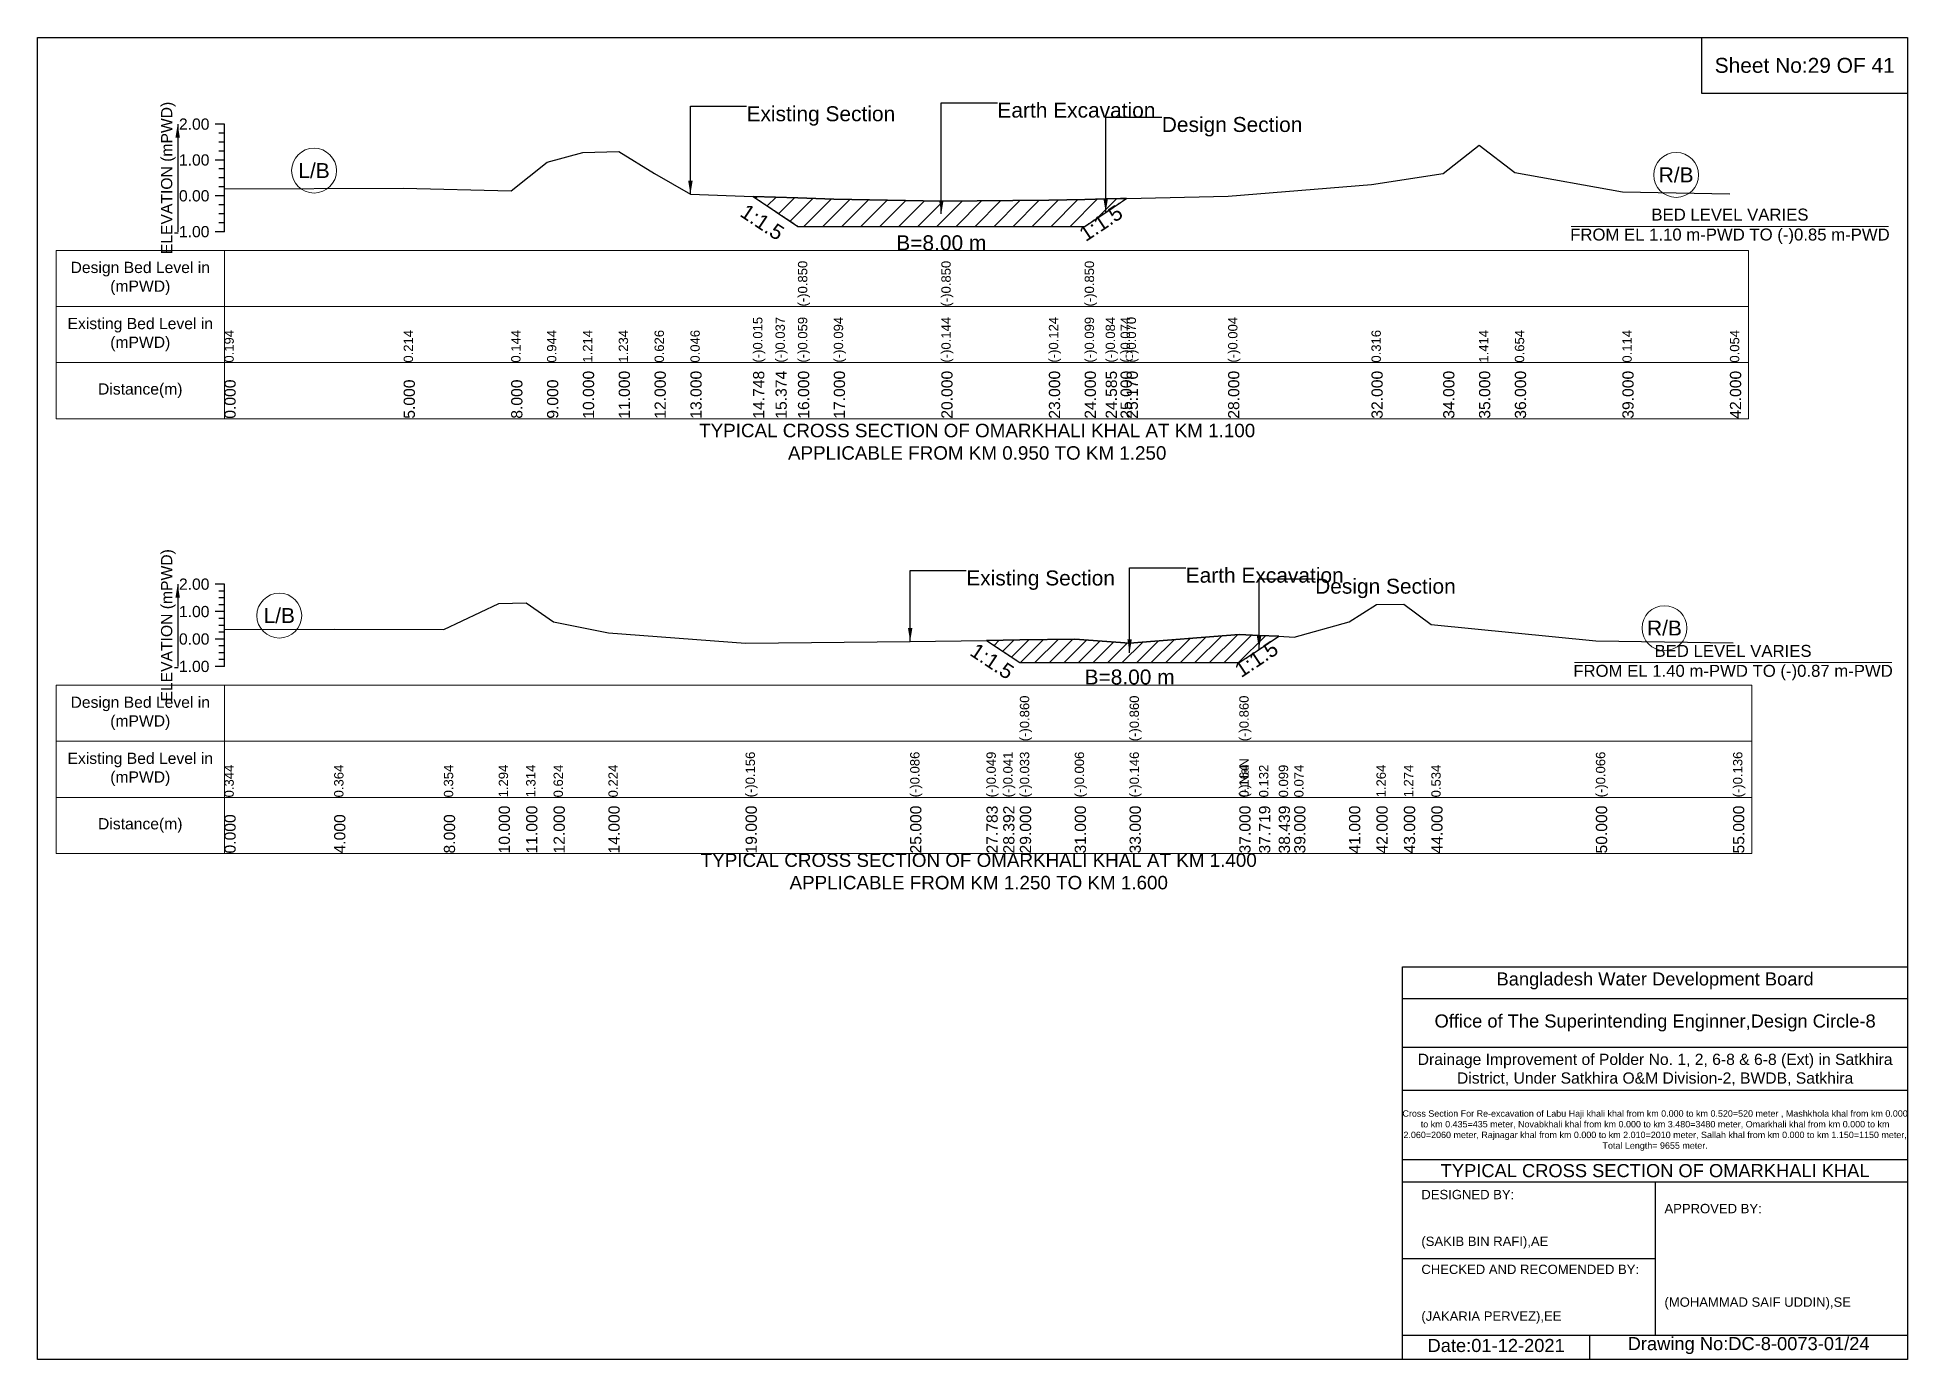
# Model space of a CAD drawing. Header units: inches. Extents: x 93000 to 506000, y -4242 to 0.
# Drawn here: x 380000 to 386000, y -4242 to 0 of the extents above; entities that cross this region are included whole.
import ezdxf

# ---------------------------------------------------------------- set-up
doc = ezdxf.new("R2010")
doc.units = ezdxf.units.IN
doc.header["$LTSCALE"] = 7
doc.header["$MEASUREMENT"] = 0
doc.linetypes.add('DASHED', pattern=[0.75, 0.5, -0.25])
for name, color, linetype, lineweight in [('Cross section Data Border', 7, 'Continuous', 9), ('Cross Section Labels', 7, 'Continuous', 9), ('Design_Bed_Level for Xsection', 7, 'DASHED', 25), ('Existing_Bed_Level for Xsection', 7, 'Continuous', 25), ('Long Section Labels', 7, 'Continuous', 9)]:
    doc.layers.add(name, color=color, linetype=linetype, lineweight=lineweight)
doc.styles.get("Standard").update_dxf_attribs({"font": 'arial.ttf'})
doc.dimstyles.get("Standard").update_dxf_attribs({"dimtxt": 0.18, "dimasz": 0.18, "dimexe": 0.18, "dimexo": 0.0625, "dimgap": 0.09, "dimtad": 0, "dimtih": 1, "dimtoh": 1, "dimdec": 4, "dimzin": 0, "dimdsep": 46, "dimtxsty": 'Standard', "dimcen": 0.09, "dimadec": 0, "dimazin": 0, "dimtfac": 1, "dimtdec": 4, "dimtofl": 0, "dimtmove": 0, "dimatfit": 3, "dimfxl": 1, "dimtolj": 1, "dimtzin": 0, "dimarcsym": 0})

msp = doc.modelspace()

# ---------------------------------------------------------------- texts
at = {"attachment_point": 5}
for s, insert, char_height in [('Sheet No:29 OF 41', (385670, -90), 48), ('Bangladesh Water Development Board', (385190, -3027), 42), ('Office of The Superintending Enginner,Design Circle-8', (385190, -3162), 42)]:
    msp.add_mtext(s, dxfattribs=dict(at, insert=insert, char_height=char_height))
for s, insert, char_height, width, attachment_point in [('Drainage Improvement of Polder No. 1, 2, 6-8 & 6-8 (Ext) in Satkhira District, Under Satkhira O&M Division-2, BWDB, Satkhira', (385190, -3312), 36, 1680, 5), ('Cross Section For Re-excavation of Labu Haji khali khal from km 0.000 to km 0.520=520 meter , Mashkhola khal from km 0.000 to km 0.435=435 meter, Novabkhali khal from km 0.000 to km 3.480=3480 meter, Omarkhali khal from km 0.000 to km 2.060=2060 meter, Rajnagar khal from km 0.000 to km 2.010=2010 meter, Sallah khal from km 0.000 to km 1.150=1150 meter, Total Length= 9655 meter. ', (385190, -3507), 20.5611, 1620, 5), ('TYPICAL CROSS SECTION OF OMARKHALI KHAL', (385190, -3636), 42, 1680, 5), ('DESIGNED BY:^J^J^J(SAKIB BIN RAFI),AE', (384440, -3792), 30, 840, 4), ('APPROVED BY:^J^J^J^J^J^J(MOHAMMAD SAIF UDDIN),SE', (385220, -3912), 30, 840, 4), ('CHECKED AND RECOMENDED BY:^J^J^J(JAKARIA PERVEZ),EE', (384440, -4032), 30, 840, 4), ('Date:01-12-2021', (384680, -4197), 42, 840, 5), ('Drawing No:DC-8-0073-01/24', (385490, -4197), 42, 1320, 5)]:
    msp.add_mtext(s, dxfattribs=dict(insert=insert, char_height=char_height, width=width, attachment_point=attachment_point))
at = {"layer": 'Cross section Data Border', "char_height": 36, "width": 480, "attachment_point": 5}
for s, insert in [('Design Bed Level in (mPWD)', (380330, -773.4)), ('Existing Bed Level in (mPWD)', (380330, -953.4)), ('Distance(m)', (380330, -1133.4)), ('Design Bed Level in (mPWD)', (380330, -2168.3)), ('Existing Bed Level in (mPWD)', (380330, -2348.3)), ('Distance(m)', (380330, -2528.3))]:
    msp.add_mtext(s, dxfattribs=dict(at, insert=insert))
at = {"layer": 'Cross Section Labels'}
for s, insert, char_height, attachment_point in [('Existing Section', (382275, -220.9), 48, 1), ('Earth Excavation', (383080, -209.4), 48, 1), ('Design Section', (383607.3, -255.4), 48, 1), ('L/B', (380887.5, -427.5), 48, 5), ('R/B', (385257.5, -441.3), 48, 5), ('BED LEVEL VARIES ^JFROM EL 1.10 m-PWD TO (-)0.85 m-PWD', (385430, -606.2), 38.4, 5), ('B=8.00 m', (382900, -634.9), 48, 2), ('TYPICAL CROSS SECTION OF OMARKHALI KHAL AT KM 1.100^JAPPLICABLE FROM KM 0.950 TO KM 1.250', (383015, -1297.5), 43.2, 5), ('Existing Section', (382980, -1710.3), 48, 1), ('Earth Excavation', (383684, -1701.5), 48, 1), ('Design Section', (384099.3, -1736.7), 48, 1), ('L/B', (380776, -1855.1), 48, 5), ('R/B', (385220, -1895.2), 48, 5), ('BED LEVEL VARIES ^JFROM EL 1.40 m-PWD TO (-)0.87 m-PWD', (385440, -2006), 38.4, 5), ('B=8.00 m', (383504, -2028), 48, 2), ('TYPICAL CROSS SECTION OF OMARKHALI KHAL AT KM 1.400^JAPPLICABLE FROM KM 1.250 TO KM 1.600', (383020, -2676), 43.2, 5)]:
    msp.add_mtext(s, dxfattribs=dict(at, insert=insert, char_height=char_height, attachment_point=attachment_point))
at = {"layer": 'Cross Section Labels', "char_height": 48, "attachment_point": 2}
for insert, rotation in [((383398.5, -575.7), 33.69007), ((382339.2, -572.6), 326.30993), ((383076.5, -1981.3), 326.30993), ((383897.3, -1974.7), 33.69007)]:
    msp.add_mtext('1:1.5', dxfattribs=dict(at, insert=insert, rotation=rotation))
at = {"layer": 'Existing_Bed_Level for Xsection', "char_height": 36, "attachment_point": 5, "rotation": 90}
for insert in [(380420, -450.9), (380420, -1886.3)]:
    msp.add_mtext('ELEVATION (mPWD)', dxfattribs=dict(at, insert=insert))
at = {"layer": 'Existing_Bed_Level for Xsection', "char_height": 36, "attachment_point": 6}
for s, insert in [('2.00', (380552, -278.4)), ('1.00', (380552, -393.4)), ('0.00', (380552, -508.4)), ('-1.00', (380552, -623.4)), ('2.00', (380552, -1754.3)), ('1.00', (380552, -1842.3)), ('0.00', (380552, -1930.3)), ('-1.00', (380552, -2018.3))]:
    msp.add_mtext(s, dxfattribs=dict(at, insert=insert))
at = {"layer": 'Long Section Labels', "attachment_point": 1, "rotation": 90}
for s, insert, char_height in [('(-)0.850', (382440, -863.4), 30), ('(-)0.850', (382900, -863.4), 30), ('(-)0.850', (383360, -863.4), 30), ('(-)0.015', (382296, -1043.4), 30), ('(-)0.037', (382368, -1043.4), 30), ('(-)0.059', (382440, -1043.4), 30), ('(-)0.059', (382440, -1043.4), 30), ('(-)0.059', (382440, -1043.4), 30), ('(-)0.094', (382555, -1043.4), 30), ('(-)0.144', (382900, -1043.4), 30), ('(-)0.144', (382900, -1043.4), 30), ('(-)0.144', (382900, -1043.4), 30), ('(-)0.124', (383245, -1043.4), 30), ('(-)0.099', (383360, -1043.4), 30), ('(-)0.099', (383360, -1043.4), 30), ('(-)0.099', (383360, -1043.4), 30), ('(-)0.084', (383427.3, -1043.4), 30), ('(-)0.074', (383475, -1043.4), 30), ('(-)0.070', (383494.5, -1043.4), 30), ('(-)0.004', (383820, -1043.4), 30), ('0.194', (380600, -1043.4), 30), ('0.214', (381175, -1043.4), 30), ('0.144', (381520, -1043.4), 30), ('0.944', (381635, -1043.4), 30), ('1.214', (381750, -1043.4), 30), ('1.234', (381865, -1043.4), 30), ('0.626', (381980, -1043.4), 30), ('0.626', (381980, -1043.4), 30), ('0.046', (382095, -1043.4), 30), ('0.316', (384280, -1043.4), 30), ('1.414', (384625, -1043.4), 30), ('0.654', (384740, -1043.4), 30), ('0.114', (385085, -1043.4), 30), ('0.054', (385430, -1043.4), 30), ('10.000', (381750, -1223.4), 36), ('11.000', (381865, -1223.4), 36), ('12.000', (381980, -1223.4), 36), ('13.000', (382095, -1223.4), 36), ('14.748', (382296, -1223.4), 36), ('15.374', (382368, -1223.4), 36), ('16.000', (382440, -1223.4), 36), ('16.000', (382440, -1223.4), 36), ('16.000', (382440, -1223.4), 36), ('17.000', (382555, -1223.4), 36), ('20.000', (382900, -1223.4), 36), ('20.000', (382900, -1223.4), 36), ('20.000', (382900, -1223.4), 36), ('23.000', (383245, -1223.4), 36), ('24.000', (383360, -1223.4), 36), ('24.000', (383360, -1223.4), 36), ('24.000', (383360, -1223.4), 36), ('24.585', (383427.3, -1223.4), 36), ('25.000', (383475, -1223.4), 36), ('25.170', (383494.5, -1223.4), 36), ('28.000', (383820, -1223.4), 36), ('32.000', (384280, -1223.4), 36), ('34.000', (384510, -1223.4), 36), ('35.000', (384625, -1223.4), 36), ('36.000', (384740, -1223.4), 36), ('39.000', (385085, -1223.4), 36), ('42.000', (385430, -1223.4), 36), ('0.000', (380600, -1223.4), 36), ('5.000', (381175, -1223.4), 36), ('8.000', (381520, -1223.4), 36), ('9.000', (381635, -1223.4), 36), ('(-)0.860', (383152, -2258.3), 30), ('(-)0.860', (383504, -2258.3), 30), ('(-)0.860', (383856, -2258.3), 30), ('0.344', (380600, -2438.3), 30), ('0.364', (380952, -2438.3), 30), ('0.354', (381304, -2438.3), 30), ('1.294', (381480, -2438.3), 30), ('1.314', (381568, -2438.3), 30), ('0.624', (381656, -2438.3), 30), ('0.624', (381656, -2438.3), 30), ('0.224', (381832, -2438.3), 30), ('(-)0.156', (382272, -2438.3), 30), ('(-)0.086', (382800, -2438.3), 30), ('(-)0.049', (383044.9, -2438.3), 30), ('(-)0.041', (383098.5, -2438.3), 30), ('(-)0.033', (383152, -2438.3), 30), ('(-)0.033', (383152, -2438.3), 30), ('(-)0.033', (383152, -2438.3), 30), ('(-)0.006', (383328, -2438.3), 30), ('(-)0.146', (383504, -2438.3), 30), ('(-)0.146', (383504, -2438.3), 30), ('(-)0.146', (383504, -2438.3), 30), ('(-)NaN', (383856, -2438.3), 30), ('0.164', (383856, -2438.3), 30), ('0.164', (383856, -2438.3), 30), ('0.132', (383919.3, -2438.3), 30), ('0.099', (383982.6, -2438.3), 30), ('0.074', (384032, -2438.3), 30), ('1.264', (384296, -2438.3), 30), ('1.274', (384384, -2438.3), 30), ('0.534', (384472, -2438.3), 30), ('(-)0.066', (385000, -2438.3), 30), ('(-)0.136', (385440, -2438.3), 30), ('0.000', (380600, -2618.3), 36), ('4.000', (380952, -2618.3), 36), ('8.000', (381304, -2618.3), 36), ('10.000', (381480, -2618.3), 36), ('11.000', (381568, -2618.3), 36), ('12.000', (381656, -2618.3), 36), ('14.000', (381832, -2618.3), 36), ('19.000', (382272, -2618.3), 36), ('25.000', (382800, -2618.3), 36), ('27.783', (383044.9, -2618.3), 36), ('28.392', (383098.5, -2618.3), 36), ('29.000', (383152, -2618.3), 36), ('29.000', (383152, -2618.3), 36), ('29.000', (383152, -2618.3), 36), ('31.000', (383328, -2618.3), 36), ('33.000', (383504, -2618.3), 36), ('33.000', (383504, -2618.3), 36), ('33.000', (383504, -2618.3), 36), ('37.000', (383856, -2618.3), 36), ('37.000', (383856, -2618.3), 36), ('37.000', (383856, -2618.3), 36), ('37.719', (383919.3, -2618.3), 36), ('38.439', (383982.6, -2618.3), 36), ('39.000', (384032, -2618.3), 36), ('41.000', (384208, -2618.3), 36), ('42.000', (384296, -2618.3), 36), ('43.000', (384384, -2618.3), 36), ('44.000', (384472, -2618.3), 36), ('50.000', (385000, -2618.3), 36), ('55.000', (385440, -2618.3), 36)]:
    msp.add_mtext(s, dxfattribs=dict(at, insert=insert, char_height=char_height))

# ---------------------------------------------------------------- hatches: boundary and pattern name
at = {"layer": 'Existing_Bed_Level for Xsection'}
h = msp.add_hatch(dxfattribs=at)
h.set_pattern_fill('ANSI31', color=256, scale=345, style=0)
h.paths.add_polyline_path([(382296, -510.2), (382368, -558.2), (382440, -606.2), (382555, -606.2), (382900, -606.2), (383245, -606.2), (383360, -606.2), (383427.3, -561.3), (383475, -529.5), (383494.5, -516.5), (383475, -517), (383427.3, -518.1), (383360, -519.8), (383245, -522.7), (382900, -525), (382555, -519.2), (382440, -515.2), (382368, -512.7)])
h = msp.add_hatch(dxfattribs=at)
h.set_pattern_fill('ANSI31', color=256, scale=264, style=0)
h.paths.add_polyline_path([(383044.9, -1934.6), (383098.5, -1970.3), (383152, -2006), (383328, -2006), (383504, -2006), (383856, -2006), (383919.3, -1963.7), (383982.6, -1921.5), (383919.3, -1918.7), (383856, -1915.8), (383504, -1943.1), (383328, -1930.8), (383152, -1933.1), (383098.5, -1933.9)])

# ---------------------------------------------------------------- linework, layer by layer
for points in [[(380000, 0), (386000, 0), (386000, -4242), (380000, -4242)], [(385340, 0), (386000, 0), (386000, -180), (385340, -180)]]:
    msp.add_lwpolyline(points, close=True)
for points in [[(384380, -4242), (384380, -2982), (386000, -2982)], [(384380, -3084), (386000, -3084)], [(384380, -3240), (386000, -3240)], [(384380, -3378), (386000, -3378)], [(384380, -3600), (386000, -3600)], [(384380, -3672), (386000, -3672)], [(385190, -3672), (385190, -4164)], [(384380, -3918), (385190, -3918)], [(384380, -4164), (386000, -4164)], [(384980, -4164), (384980, -4242)]]:
    msp.add_lwpolyline(points)
at = {"layer": 'Cross section Data Border'}
for points in [[(380060, -683.4), (385490, -683.4), (385490, -1223.4), (380060, -1223.4)], [(380060, -2078.3), (385500, -2078.3), (385500, -2618.3), (380060, -2618.3)]]:
    msp.add_lwpolyline(points, close=True, dxfattribs=at)
for points in [[(380600, -683.4), (380600, -1223.4)], [(380060, -863.4), (385490, -863.4)], [(380060, -1043.4), (385490, -1043.4)], [(380600, -2078.3), (380600, -2618.3)], [(380060, -2258.3), (385500, -2258.3)], [(380060, -2438.3), (385500, -2438.3)]]:
    msp.add_lwpolyline(points, dxfattribs=at)
at = {"layer": 'Cross Section Labels'}
for points in [[(384921, -606.2), (385939, -606.2)], [(384931, -2006), (385949, -2006)]]:
    msp.add_lwpolyline(points, dxfattribs=at)
for centre in [(380887.5, -427.5), (385257.5, -441.3), (380776, -1855.1), (385220, -1895.2)]:
    msp.add_circle(centre, 72, dxfattribs=at)
at = {"layer": 'Design_Bed_Level for Xsection'}
for points in [[(382296, -510.2), (382368, -558.2), (382440, -606.2), (382900, -606.2), (383360, -606.2), (383427.3, -561.3), (383494.5, -516.5)], [(383044.9, -1934.6), (383098.5, -1970.3), (383152, -2006), (383504, -2006), (383856, -2006), (383919.3, -1963.7), (383982.6, -1921.5)]]:
    msp.add_lwpolyline(points, dxfattribs=at)
at = {"layer": 'Existing_Bed_Level for Xsection'}
for points in [[(380600, -278.4), (380570, -278.4)], [(380600, -623.4), (380600, -508.4), (380600, -393.4), (380600, -278.4)], [(380600, -307.2), (380582, -307.2)], [(380600, -335.9), (380582, -335.9)], [(380600, -486.1), (381175, -483.8), (381520, -491.9), (381635, -399.9), (381750, -368.8), (381865, -366.5), (381980, -436.4), (382095, -503.1), (382296, -510.2), (382368, -512.7), (382440, -515.2), (382440, -515.2), (382555, -519.2), (382900, -525), (382900, -525), (383245, -522.7), (383360, -519.8), (383360, -519.8), (383427.3, -518.1), (383475, -517), (383494.5, -516.5), (383820, -508.9), (384280, -472.1), (384510, -436.4), (384625, -345.8), (384740, -433.2), (385085, -495.3), (385430, -502.2)], [(380600, -393.4), (380570, -393.4)], [(380600, -364.7), (380582, -364.7)], [(380600, -422.2), (380582, -422.2)], [(380600, -450.9), (380582, -450.9)], [(380600, -479.7), (380582, -479.7)], [(380600, -508.4), (380570, -508.4)], [(380600, -537.2), (380582, -537.2)], [(380600, -565.9), (380582, -565.9)], [(380600, -594.7), (380582, -594.7)], [(380600, -623.4), (380570, -623.4)], [(380600, -1754.3), (380570, -1754.3)], [(380600, -1776.3), (380582, -1776.3)], [(380600, -1798.3), (380582, -1798.3)], [(380600, -2018.3), (380600, -1930.3), (380600, -1842.3), (380600, -1754.3)], [(380600, -1842.3), (380570, -1842.3)], [(380600, -1820.3), (380582, -1820.3)], [(380600, -1900), (380952, -1898.2), (381304, -1899.1), (381480, -1816.4), (381568, -1814.6), (381656, -1875.4), (381832, -1910.6), (382272, -1944), (382800, -1937.8), (383044.9, -1934.6), (383098.5, -1933.9), (383152, -1933.1), (383152, -1933.1), (383328, -1930.8), (383504, -1943.1), (383504, -1943.1), (383856, -1915.8), (383856, -1915.8), (383919.3, -1918.7), (383982.6, -1921.5), (384032, -1923.8), (384208, -1875.4), (384296, -1819), (384384, -1818.2), (384472, -1883.3), (385000, -1936.1), (385440, -1942.2)], [(380600, -1864.3), (380582, -1864.3)], [(380600, -1886.3), (380582, -1886.3)], [(380600, -1908.3), (380582, -1908.3)], [(380600, -1930.3), (380570, -1930.3)], [(380600, -1952.3), (380582, -1952.3)], [(380600, -1974.3), (380582, -1974.3)], [(380600, -2018.3), (380570, -2018.3)], [(380600, -1996.3), (380582, -1996.3)]]:
    msp.add_lwpolyline(points, dxfattribs=at)
for points in [[(382296, -510.2), (382296, -510.2), (382368, -558.2), (382440, -606.2), (382440, -606.2), (382555, -606.2), (382900, -606.2), (382900, -606.2), (383245, -606.2), (383360, -606.2), (383360, -606.2), (383427.3, -561.3), (383475, -529.5), (383494.5, -516.5), (383494.5, -516.5), (383494.5, -516.5), (383475, -517), (383427.3, -518.1), (383360, -519.8), (383360, -519.8), (383245, -522.7), (382900, -525), (382900, -525), (382555, -519.2), (382440, -515.2), (382440, -515.2), (382368, -512.7), (382296, -510.2)], [(383044.9, -1934.6), (383044.9, -1934.6), (383098.5, -1970.3), (383152, -2006), (383152, -2006), (383328, -2006), (383504, -2006), (383504, -2006), (383856, -2006), (383856, -2006), (383919.3, -1963.7), (383982.6, -1921.5), (383982.6, -1921.5), (383982.6, -1921.5), (383919.3, -1918.7), (383856, -1915.8), (383856, -1915.8), (383504, -1943.1), (383504, -1943.1), (383328, -1930.8), (383152, -1933.1), (383152, -1933.1), (383098.5, -1933.9), (383044.9, -1934.6)]]:
    msp.add_lwpolyline(points, close=True, dxfattribs=at)

msp.set_redraw_order([(e.dxf.handle, doc.entitydb.next_handle()) for e in msp.query("TEXT MTEXT ATTDEF DIMENSION ARC_DIMENSION")])  # texts and dimensions are drawn at this point

# ---------------------------------------------------------------- leaders
at = {"layer": 'Cross Section Labels', "annotation_type": 0, "has_hookline": 1, "hookline_direction": 0}
for points, text_width in [([(382095, -503.1), (382095, -220.9), (382274.9, -220.9)], 467.2), ([(382900, -565.6), (382900, -209.4), (383079.9, -209.4)], 497), ([(383427.3, -561.3), (383427.3, -255.4), (383607.2, -255.4)], 441.2), ([(382800, -1937.8), (382800, -1710.3), (382979.9, -1710.3)], 467.2), ([(383504, -1974.5), (383504, -1701.5), (383683.9, -1701.5)], 497), ([(383919.3, -1963.7), (383919.3, -1736.7), (384099.2, -1736.7)], 441.2)]:
    msp.add_leader(points, dimstyle='Standard', override={"dimasz": 43.2}, dxfattribs=dict(at, text_width=text_width))
at = {"layer": 'Existing_Bed_Level for Xsection'}
for points in [[(380450, -278.4), (380450, -623.4)], [(380450, -1754.3), (380450, -2018.3)]]:
    msp.add_leader(points, dimstyle='Standard', override={"dimasz": 43.2}, dxfattribs=at)

doc.saveas('drawing.dxf')
